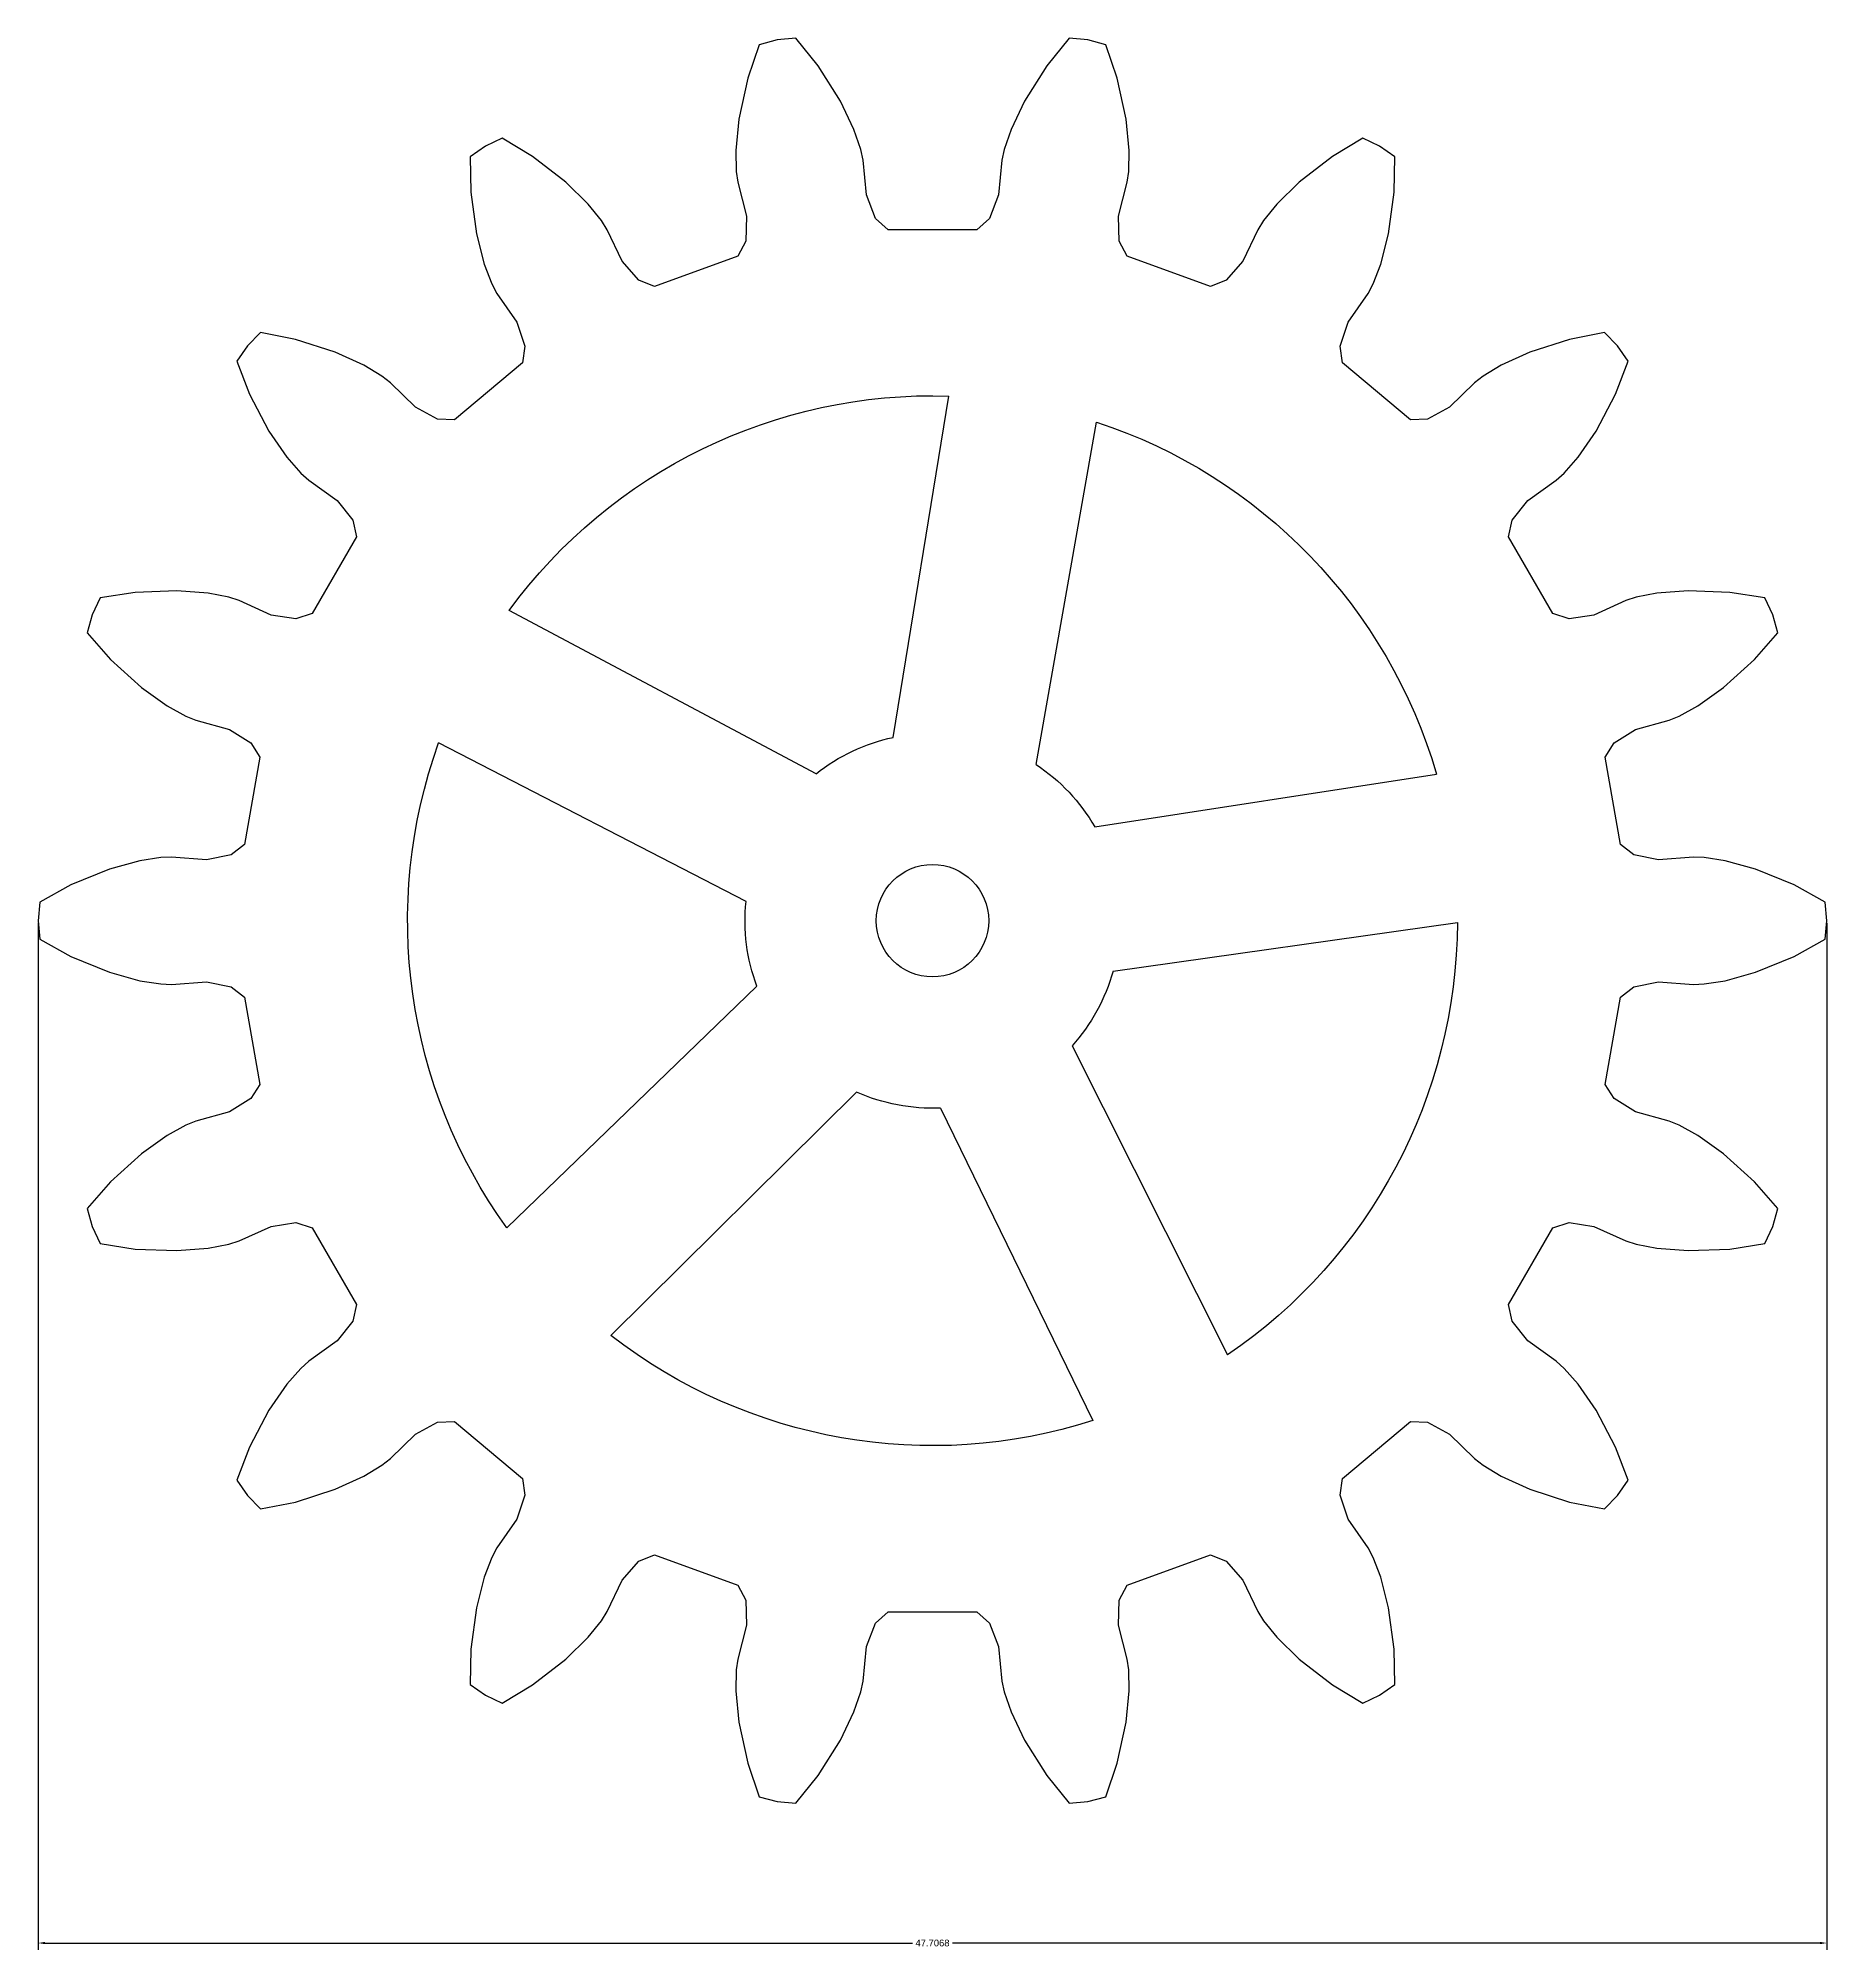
# Model space of a CAD drawing. Header units: inches. Extents: x -25 to 25, y -127 to 16.
# Drawn here: x -23.9 to 23.9, y -127.4 to -76.5 of the extents above; entities that cross this region are included whole.
import ezdxf

# ---------------------------------------------------------------- set-up
doc = ezdxf.new("R2010")
doc.units = ezdxf.units.IN
doc.header["$MEASUREMENT"] = 0
doc.layers.add('last', color=4, linetype='Continuous')
doc.styles.get("Standard").update_dxf_attribs({"font": 'Arial.ttf'})
doc.dimstyles.get("Standard").update_dxf_attribs({"dimtxt": 0.18, "dimasz": 0.18, "dimexe": 0.18, "dimexo": 0.0625, "dimgap": 0.09, "dimtad": 0, "dimtih": 1, "dimtoh": 1, "dimdec": 4, "dimzin": 0, "dimdsep": 46, "dimtxsty": 'Standard', "dimcen": 0.09, "dimadec": 0, "dimazin": 0, "dimtfac": 1, "dimtdec": 4, "dimtofl": 0, "dimtmove": 0, "dimatfit": 3, "dimfxl": 1, "dimtolj": 1, "dimtzin": 0, "dimarcsym": 0})

msp = doc.modelspace()

# ---------------------------------------------------------------- blocks, each defined once
blk = doc.blocks.new('*U1')
at = {"layer": 'last', "extrusion": (0, 0, -1)}
for p, q in [((-2.651, -4.19), (-1.167, 4.914)), ((1.162, -4.914), (2.772, 4.219))]:
    blk.add_line(p, q, dxfattribs=at)
blk = doc.blocks.new('*U2')
at = {"layer": 'last', "color": 0, "linetype": 'ByBlock', "lineweight": -2, "transparency": 16777216}
blk.add_blockref('*U1', (1.603, -90.921), dxfattribs=at)
for p, rotation in [((-8.14, -95.669), 71.99999999999997), ((9.131, -98.719), 288), ((-6.634, -106.403), 144), ((4.04, -108.288), 216)]:
    blk.add_blockref('*U1', p, dxfattribs=dict(at, rotation=rotation))
blk = doc.blocks.new('*D7')
at = {"layer": 'Defpoints', "color": 0, "transparency": 16777216}
for p in [(-23.853, -100), (23.853, -100), (23.853, -127.264)]:
    blk.add_point(p, dxfattribs=at)
at = {"layer": 'last', "color": 0, "lineweight": -2, "transparency": 16777216}
for p, q in [((-23.853, -100.062), (-23.853, -127.444)), ((23.853, -100.062), (23.853, -127.444)), ((-23.673, -127.264), (-0.537, -127.264)), ((23.673, -127.264), (0.537, -127.264))]:
    blk.add_line(p, q, dxfattribs=at)
at = {"layer": 'last', "color": 0, "transparency": 16777216}
for points in [[(-23.673, -127.234), (-23.673, -127.294), (-23.853, -127.264)], [(23.673, -127.234), (23.673, -127.294), (23.853, -127.264)]]:
    blk.add_solid(points, dxfattribs=at)
at = {"layer": 'last', "color": 0, "transparency": 16777216, "insert": (0, -127.264), "char_height": 0.18, "attachment_point": 5}
blk.add_mtext('\\A1;47.7068', dxfattribs=at)

# ---------------------------------------------------------------- dimensions: what is measured, and where the dimension line sits
at = {"layer": 'last'}
dim = msp.add_linear_dim(base=(23.85338, -127.26365), p1=(-23.85338, -100), p2=(23.85338, -100), dimstyle='Standard', dxfattribs=at)
dim.commit()
dim.dimension.update_dxf_attribs({"geometry": '*D7', "text_midpoint": (0, -127.26365)})

# ---------------------------------------------------------------- linework, layer by layer
at = {"layer": 'last'}
msp.add_lwpolyline([(4.62367, -76.63805), (4.1421, -76.50901), (3.64543, -76.46555), (3.05227, -77.20114), (2.45788, -78.14447), (2.09576, -78.90202), (1.91314, -79.43599), (1.85199, -79.71847), (1.76199, -80.64494), (1.51603, -81.27036), (1.18224, -81.573), (-1.18224, -81.573), (-1.51603, -81.27036), (-1.76199, -80.64494), (-1.85199, -79.71847), (-1.91314, -79.43599), (-2.09576, -78.90202), (-2.45788, -78.14447), (-3.05227, -77.20114), (-3.64543, -76.46555), (-4.1421, -76.50901), (-4.62367, -76.63805), (-4.92947, -77.53214), (-5.16538, -78.62187), (-5.24656, -79.45759), (-5.23555, -80.02182), (-5.1964, -80.30818), (-4.96409, -81.20956), (-4.98132, -81.88138), (-5.19147, -82.27994), (-7.41334, -83.08863), (-7.83051, -82.91841), (-8.27555, -82.41483), (-8.67699, -81.57501), (-8.83107, -81.33048), (-9.18531, -80.89118), (-9.78469, -80.30316), (-10.66587, -79.62002), (-11.47484, -79.13167), (-11.92669, -79.34237), (-12.33509, -79.62833), (-12.31665, -80.5731), (-12.16562, -81.67779), (-11.95607, -82.49088), (-11.75274, -83.01731), (-11.61802, -83.27301), (-11.09143, -84.04058), (-10.87784, -84.67778), (-10.939, -85.12417), (-12.75029, -86.64403), (-13.20053, -86.62675), (-13.79095, -86.30575), (-14.45542, -85.65388), (-14.68384, -85.47679), (-15.16697, -85.18514), (-15.93132, -84.83759), (-16.993, -84.49702), (-17.92021, -84.31481), (-18.27275, -84.66734), (-18.55871, -85.07574), (-18.21825, -85.95722), (-17.69851, -86.94364), (-17.2235, -87.63602), (-16.85239, -88.06117), (-16.63833, -88.25537), (-15.88098, -88.79655), (-15.46233, -89.32226), (-15.36713, -89.76265), (-16.54937, -91.81035), (-16.97836, -91.9481), (-17.64297, -91.8484), (-18.49032, -91.4631), (-18.76552, -91.37482), (-19.31927, -91.266), (-20.15639, -91.20082), (-21.27053, -91.24392), (-22.20414, -91.38981), (-22.41484, -91.84166), (-22.54388, -92.32324), (-21.92247, -93.03512), (-21.09669, -93.78428), (-20.41353, -94.27245), (-19.91939, -94.54503), (-19.65182, -94.6543), (-18.75505, -94.90381), (-18.18184, -95.25464), (-17.94176, -95.63591), (-18.35234, -97.96446), (-18.70835, -98.24063), (-19.36698, -98.37425), (-20.29501, -98.302), (-20.58381, -98.31317), (-21.14138, -98.4003), (-21.95031, -98.62537), (-22.98251, -99.04692), (-23.80993, -99.50333), (-23.85338, -100), (-23.80993, -100.49667), (-22.98251, -100.95308), (-21.95031, -101.37463), (-21.14138, -101.5997), (-20.58381, -101.68683), (-20.29501, -101.698), (-19.36698, -101.62575), (-18.70835, -101.75937), (-18.35234, -102.03554), (-17.94176, -104.36409), (-18.18184, -104.74536), (-18.75505, -105.09619), (-19.65182, -105.3457), (-19.91939, -105.45497), (-20.41353, -105.72755), (-21.09669, -106.21572), (-21.92247, -106.96488), (-22.54388, -107.67676), (-22.41484, -108.15834), (-22.20414, -108.61019), (-21.27053, -108.75608), (-20.15639, -108.79918), (-19.31927, -108.734), (-18.76552, -108.62518), (-18.49032, -108.5369), (-17.64297, -108.1516), (-16.97836, -108.0519), (-16.54937, -108.18965), (-15.36713, -110.23735), (-15.46233, -110.67774), (-15.88098, -111.20345), (-16.63833, -111.74463), (-16.85239, -111.93883), (-17.2235, -112.36398), (-17.69851, -113.05636), (-18.21825, -114.04278), (-18.55871, -114.92426), (-18.27275, -115.33266), (-17.92021, -115.68519), (-16.993, -115.50298), (-15.93132, -115.16241), (-15.16697, -114.81486), (-14.68384, -114.52321), (-14.45542, -114.34612), (-13.79095, -113.69425), (-13.20053, -113.37325), (-12.75029, -113.35597), (-10.939, -114.87583), (-10.87784, -115.32222), (-11.09143, -115.95942), (-11.61802, -116.72699), (-11.75274, -116.98269), (-11.95607, -117.50912), (-12.16562, -118.32221), (-12.31665, -119.4269), (-12.33509, -120.37167), (-11.92669, -120.65763), (-11.47484, -120.86833), (-10.66587, -120.37998), (-9.78469, -119.69684), (-9.18531, -119.10882), (-8.83107, -118.66952), (-8.67699, -118.42499), (-8.27555, -117.58517), (-7.83051, -117.08159), (-7.41334, -116.91137), (-5.19147, -117.72006), (-4.98132, -118.11862), (-4.96409, -118.79044), (-5.1964, -119.69182), (-5.23555, -119.97818), (-5.24656, -120.54241), (-5.16538, -121.37813), (-4.92947, -122.46786), (-4.62367, -123.36195), (-4.1421, -123.49099), (-3.64543, -123.53445), (-3.05227, -122.79886), (-2.45788, -121.85553), (-2.09576, -121.09798), (-1.91314, -120.56401), (-1.85199, -120.28153), (-1.76199, -119.35506), (-1.51603, -118.72964), (-1.18224, -118.427), (1.18224, -118.427), (1.51603, -118.72964), (1.76199, -119.35506), (1.85199, -120.28153), (1.91314, -120.56401), (2.09576, -121.09798), (2.45788, -121.85553), (3.05227, -122.79886), (3.64543, -123.53445), (4.1421, -123.49099), (4.62367, -123.36195), (4.92947, -122.46786), (5.16538, -121.37813), (5.24656, -120.54241), (5.23555, -119.97818), (5.1964, -119.69182), (4.96409, -118.79044), (4.98132, -118.11862), (5.19147, -117.72006), (7.41334, -116.91137), (7.83051, -117.08159), (8.27555, -117.58517), (8.67699, -118.42499), (8.83107, -118.66952), (9.18531, -119.10882), (9.78469, -119.69684), (10.66587, -120.37998), (11.47484, -120.86833), (11.92669, -120.65763), (12.33509, -120.37167), (12.31665, -119.4269), (12.16562, -118.32221), (11.95607, -117.50912), (11.75274, -116.98269), (11.61802, -116.72699), (11.09143, -115.95942), (10.87784, -115.32222), (10.939, -114.87583), (12.75029, -113.35597), (13.20053, -113.37325), (13.79095, -113.69425), (14.45542, -114.34612), (14.68384, -114.52321), (15.16697, -114.81486), (15.93132, -115.16241), (16.993, -115.50298), (17.92021, -115.68519), (18.27275, -115.33266), (18.55871, -114.92426), (18.21825, -114.04278), (17.69851, -113.05636), (17.2235, -112.36398), (16.85239, -111.93883), (16.63833, -111.74463), (15.88098, -111.20345), (15.46233, -110.67774), (15.36713, -110.23735), (16.54937, -108.18965), (16.97836, -108.0519), (17.64297, -108.1516), (18.49032, -108.5369), (18.76552, -108.62518), (19.31927, -108.734), (20.15639, -108.79918), (21.27053, -108.75608), (22.20414, -108.61019), (22.41484, -108.15834), (22.54388, -107.67676), (21.92247, -106.96488), (21.09669, -106.21572), (20.41353, -105.72755), (19.91939, -105.45497), (19.65182, -105.3457), (18.75505, -105.09619), (18.18184, -104.74536), (17.94176, -104.36409), (18.35234, -102.03554), (18.70835, -101.75937), (19.36698, -101.62575), (20.29501, -101.698), (20.58381, -101.68683), (21.14138, -101.5997), (21.95031, -101.37463), (22.98251, -100.95308), (23.80993, -100.49667), (23.85338, -100), (23.80993, -99.50333), (22.98251, -99.04692), (21.95031, -98.62537), (21.14138, -98.4003), (20.58381, -98.31317), (20.29501, -98.302), (19.36698, -98.37425), (18.70835, -98.24063), (18.35234, -97.96446), (17.94176, -95.63591), (18.18184, -95.25464), (18.75505, -94.90381), (19.65182, -94.6543), (19.91939, -94.54503), (20.41353, -94.27245), (21.09669, -93.78428), (21.92247, -93.03512), (22.54388, -92.32324), (22.41484, -91.84166), (22.20414, -91.38981), (21.27053, -91.24392), (20.15639, -91.20082), (19.31927, -91.266), (18.76552, -91.37482), (18.49032, -91.4631), (17.64297, -91.8484), (16.97836, -91.9481), (16.54937, -91.81035), (15.36713, -89.76265), (15.46233, -89.32226), (15.88098, -88.79655), (16.63833, -88.25537), (16.85239, -88.06117), (17.2235, -87.63602), (17.69851, -86.94364), (18.21825, -85.95722), (18.55871, -85.07574), (18.27275, -84.66734), (17.92021, -84.31481), (16.993, -84.49702), (15.93132, -84.83759), (15.16697, -85.18514), (14.68384, -85.47679), (14.45542, -85.65388), (13.79095, -86.30575), (13.20053, -86.62675), (12.75029, -86.64403), (10.939, -85.12417), (10.87784, -84.67778), (11.09143, -84.04058), (11.61802, -83.27301), (11.75274, -83.01731), (11.95607, -82.49088), (12.16562, -81.67779), (12.31665, -80.5731), (12.33509, -79.62833), (11.92669, -79.34237), (11.47484, -79.13167), (10.66587, -79.62002), (9.78469, -80.30316), (9.18531, -80.89118), (8.83107, -81.33048), (8.67699, -81.57501), (8.27555, -82.41483), (7.83051, -82.91841), (7.41334, -83.08863), (5.19147, -82.27994), (4.98132, -81.88138), (4.96409, -81.20956), (5.1964, -80.30818), (5.23555, -80.02182), (5.24656, -79.45759), (5.16538, -78.62187), (4.92947, -77.53214), (4.62367, -76.63805)], close=True, dxfattribs=at)
msp.add_circle((0, -100), 1.5, dxfattribs=at)
at = {"layer": 'last', "extrusion": (0, 0, -1)}
for radius, start, end in [(14, 36.213211, 91.786789), (14, 108.213211, 163.786789), (14, 324.213211, 19.786789), (5, 51.578178, 77.908636), (5, 123.578178, 149.908636), (5, 339.578178, 5.908636), (14, 180.213211, 235.786789), (5, 195.578178, 221.908636), (5, 267.578178, 293.908636), (14, 252.213211, 307.786789)]:
    msp.add_arc((0, -100), radius, start, end, dxfattribs=at)

# ---------------------------------------------------------------- block references
at = {"layer": 'last'}
msp.add_blockref('*U2', (0, 0), dxfattribs=at)

msp.set_redraw_order([(e.dxf.handle, doc.entitydb.next_handle()) for e in msp.query("TEXT MTEXT ATTDEF DIMENSION ARC_DIMENSION")])  # texts and dimensions are drawn at this point

doc.saveas('drawing.dxf')
